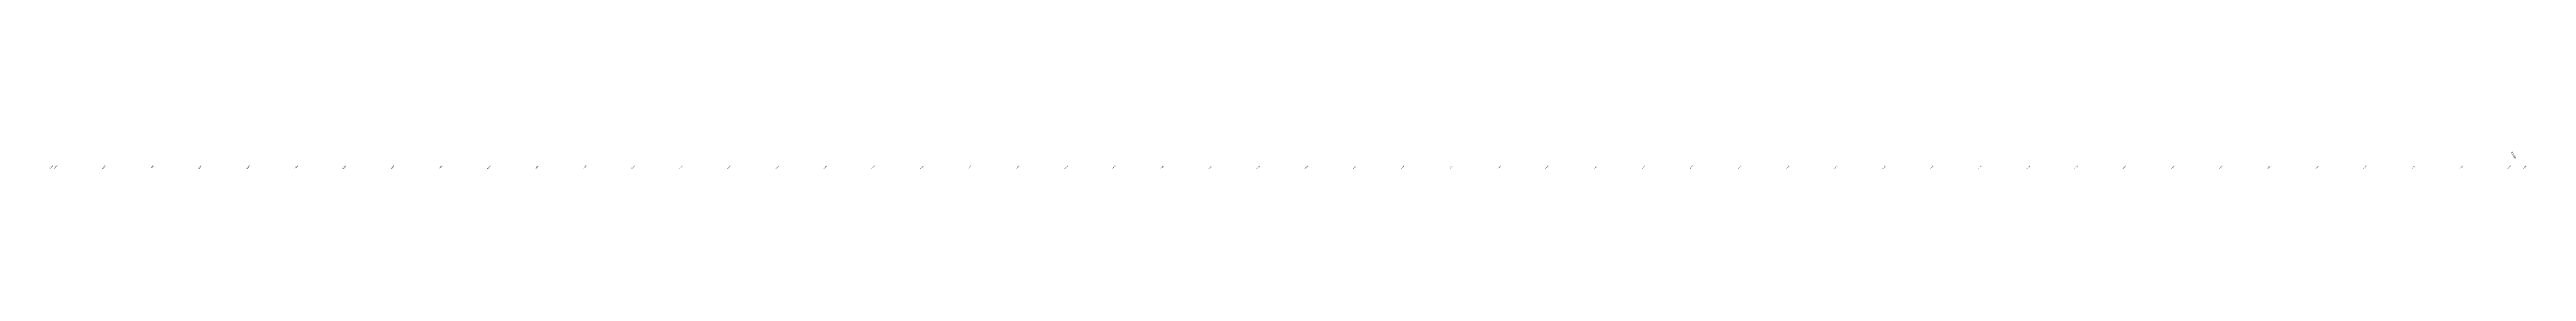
# Model space of a CAD drawing. Header units: metres. Extents: x 286386 to 287779, y 2079267 to 2080589.
# Drawn here: x 286458 to 287487, y 2080139 to 2080146 of the extents above; entities that cross this region are included whole.
import ezdxf
from ezdxf.enums import TextEntityAlignment as Align

# ---------------------------------------------------------------- set-up
doc = ezdxf.new("R2010")
doc.units = ezdxf.units.M
doc.header["$MEASUREMENT"] = 0
doc.layers.add('ESContAnn', color=231, linetype='Continuous')
doc.layers.add('ESElevation', color=150, linetype='Continuous')

msp = doc.modelspace()

# ---------------------------------------------------------------- texts
at = {"layer": 'ESContAnn'}
msp.add_text('5.0000', height=0.75, rotation=300.1013, dxfattribs=at).set_placement((287481.7, 2080145), align=Align.MIDDLE_CENTER)
at = {"layer": 'ESElevation'}
for s, p in [('-1.500', (286458.2, 2080140)), ('-1.500', (286460, 2080140)), ('-1.500', (286480, 2080140)), ('-1.500', (286500, 2080140)), ('-1.500', (286520, 2080140)), ('-1.500', (286540, 2080140)), ('-1.500', (286560, 2080140)), ('-1.500', (286580, 2080140)), ('-1.500', (286600, 2080140)), ('-1.500', (286620, 2080140)), ('-1.500', (286640, 2080140)), ('-1.494', (286660, 2080140)), ('-1.335', (286680, 2080140)), ('-0.403', (286700, 2080140)), ('0.500', (286720, 2080140)), ('0.549', (286740, 2080140)), ('1.145', (286760, 2080140)), ('1.881', (286780, 2080140)), ('2.515', (286800, 2080140)), ('2.623', (286820, 2080140)), ('2.572', (286840, 2080140)), ('2.564', (286860, 2080140)), ('3.179', (286880, 2080140)), ('3.857', (286900, 2080140)), ('4.546', (286920, 2080140)), ('5.117', (286940, 2080140)), ('5.376', (286960, 2080140)), ('5.335', (286980, 2080140)), ('4.917', (287000, 2080140)), ('5.036', (287020, 2080140)), ('5.487', (287040, 2080140)), ('5.529', (287060, 2080140)), ('5.617', (287080, 2080140)), ('5.627', (287100, 2080140)), ('4.972', (287120, 2080140)), ('4.357', (287140, 2080140)), ('3.879', (287160, 2080140)), ('3.748', (287180, 2080140)), ('3.614', (287200, 2080140)), ('3.554', (287220, 2080140)), ('3.665', (287240, 2080140)), ('4.198', (287260, 2080140)), ('4.782', (287280, 2080140)), ('5.271', (287300, 2080140)), ('5.307', (287320, 2080140)), ('5.354', (287340, 2080140)), ('5.411', (287360, 2080140)), ('5.397', (287380, 2080140)), ('5.345', (287400, 2080140)), ('5.287', (287420, 2080140)), ('5.441', (287440, 2080140)), ('5.414', (287460, 2080140)), ('5.160', (287480, 2080140)), ('4.942', (287486.3, 2080140))]:
    msp.add_text(s, height=0.5, rotation=45, dxfattribs=at).set_placement(p, align=Align.MIDDLE_CENTER)

doc.saveas('drawing.dxf')
